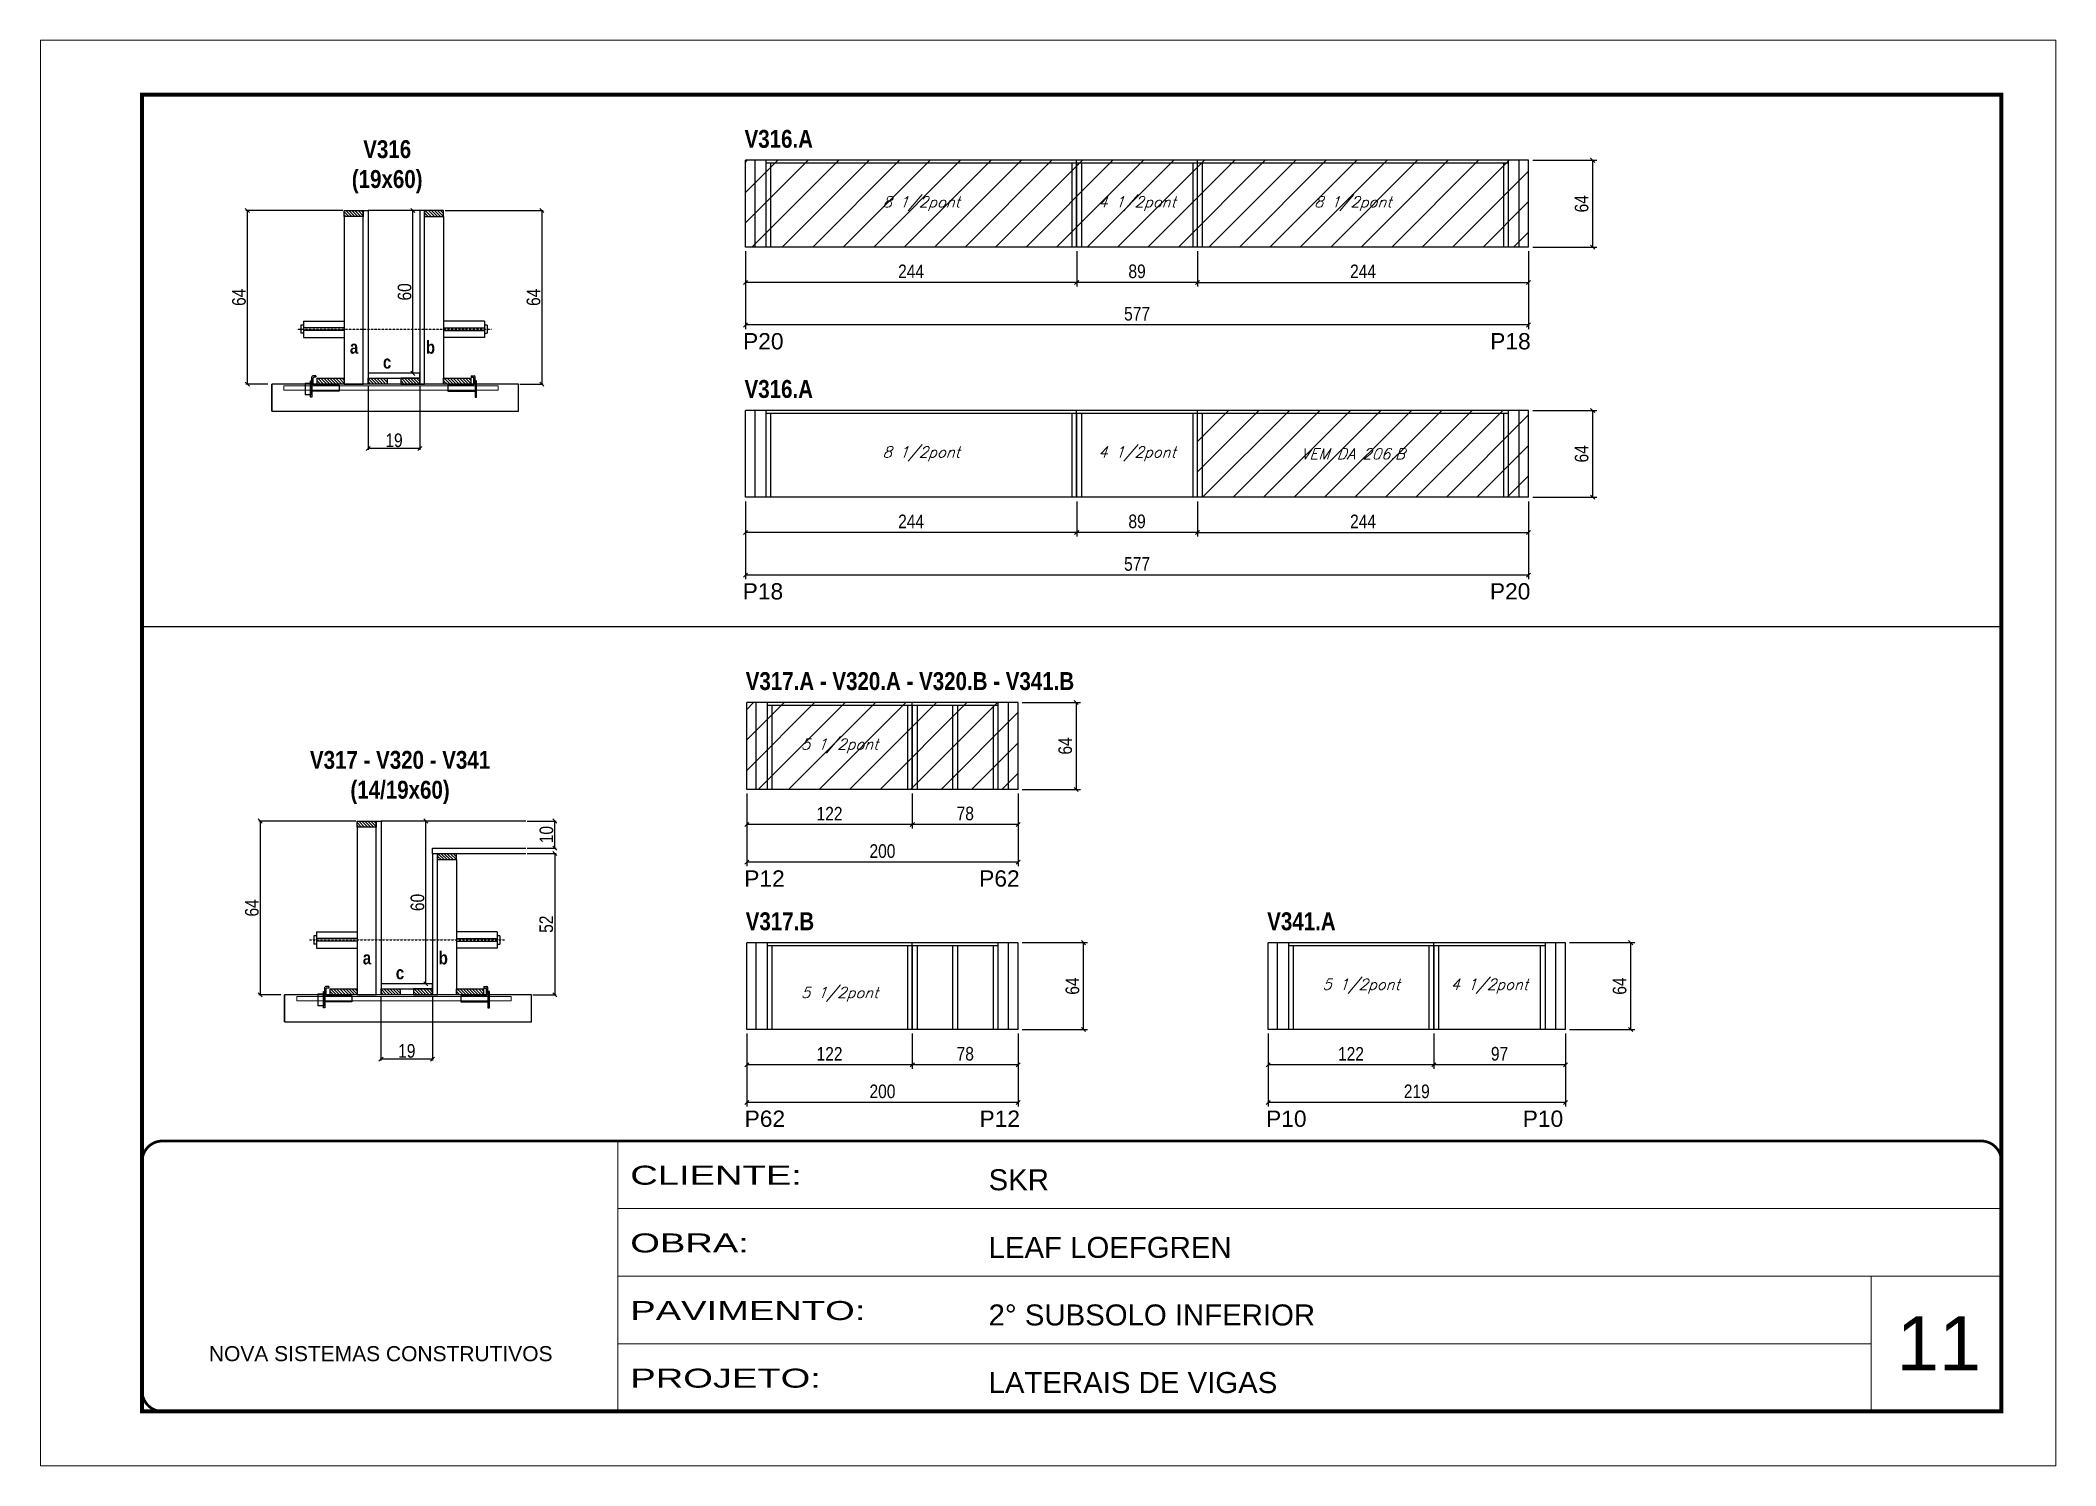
# Model space of a CAD drawing. Extents: x 3309 to 9590, y -2522 to 15424.
# Drawn here: x 6493 to 7978, y 11261 to 12311 of the extents above; entities that cross this region are included whole.
import ezdxf

# ---------------------------------------------------------------- set-up
doc = ezdxf.new("R2010")
doc.units = 0
for name, pattern in [('CONTINUO', [0]), ('DASHED', [0.75, 0.5, -0.25]), ('HIDDEN', [0.375, 0.25, -0.125])]:
    doc.linetypes.add(name, pattern=pattern)
for name, color, linetype in [('5', 5, 'Continuous'), ('barrote', 251, 'Continuous'), ('COTA', 241, 'Continuous'), ('detalhes', 4, 'Continuous'), ('NOMENCLATURA', 7, 'Continuous'), ('Painéis', 200, 'Continuous'), ('presilha', 1, 'Continuous'), ('SARR_2.2x10', 60, 'Continuous'), ('SARR_2.2x7', 40, 'Continuous'), ('SARR_3.5x7', 81, 'Continuous'), ('TENSOR', 3, 'Continuous'), ('texto', 7, 'Continuous')]:
    doc.layers.add(name, color=color, linetype=linetype)
for name, color, linetype, lineweight in [('CARIMBO', 255, 'Continuous', 9), ('CONCRETO', 251, 'Continuous', 25), ('Folhas', 255, 'Continuous', 9), ('Hachura', 251, 'Continuous', 9), ('SARRAFO DE PRESSAO', 251, 'DASHED', 9), ('SCO-___-LAJ', 2, 'Continuous', 0)]:
    doc.layers.add(name, color=color, linetype=linetype, lineweight=lineweight)
doc.styles.add('ARIAL', font='arial.ttf')
doc.styles.add('COTA TECNICA', font='techl___.ttf', dxfattribs={"height": 10})
doc.styles.add('COTA TECNICA 2X', font='techl___.ttf', dxfattribs={"height": 10})
doc.styles.add('Romans', font='romans.shx')
doc.styles.get("Standard").update_dxf_attribs({"font": 'arial.ttf'})
doc.styles.add('TECNICA', font='techb___.ttf', dxfattribs={"height": 10})
doc.styles.add('Tecnologia', font='')
doc.styles.get('Tecnologia').set_extended_font_data('Forgotten Futurist')
doc.dimstyles.new('PAINEL', dxfattribs={"dimtxt": 10, "dimasz": 3, "dimexe": 3, "dimexo": 3, "dimgap": 3, "dimtad": 1, "dimdec": 1, "dimzin": 12, "dimdsep": 46, "dimtxsty": 'COTA TECNICA', "dimblk1": 'OBLIQUE', "dimblk2": 'OBLIQUE', "dimsah": 1, "dimcen": 0.9, "dimclrd": 4, "dimclre": 4, "dimclrt": 240, "dimadec": 1, "dimazin": 3, "dimtfac": 1, "dimtdec": 1, "dimtmove": 0, "dimatfit": 3, "dimfxl": 1, "dimtolj": 1, "dimtzin": 12, "dimarcsym": 0})
doc.dimstyles.new('SECAO', dxfattribs={"dimscale": 0.333333, "dimtxt": 5, "dimasz": 9, "dimexe": 3, "dimexo": 3, "dimgap": 3, "dimtad": 1, "dimdec": 1, "dimlfac": 0.5, "dimzin": 12, "dimdsep": 46, "dimtxsty": 'COTA TECNICA 2X', "dimblk1": 'OBLIQUE', "dimblk2": 'OBLIQUE', "dimsah": 1, "dimcen": 0.9, "dimclrd": 4, "dimclre": 4, "dimclrt": 240, "dimadec": 1, "dimazin": 3, "dimtfac": 1, "dimtdec": 1, "dimtmove": 0, "dimatfit": 3, "dimfxl": 1, "dimtolj": 1, "dimtzin": 12, "dimarcsym": 0})
pattern_1 = [(135, (39969.996, -111454.7385), (-1.122532015, -1.122532015), [])]
pattern_2 = [(135, (39979.4781, -111904.6184), (-1.122532015, -1.122532015), [])]

msp = doc.modelspace()

# ---------------------------------------------------------------- texts
at = {"layer": '5', "linetype": 'Continuous'}
for s, rotation, p in [('P20', 0.00004, (7010.69, 12083.03)), ('P18', 0.00004, (7561.2, 12083.03)), ('P18', 359.99996, (7010.39, 11898.8)), ('P20', 359.99996, (7560.96, 11898.8)), ('P12', 0.00004, (7011.56, 11687.27)), ('P62', 0.00004, (7184.65, 11687.27)), ('P62', 359.99996, (7011.82, 11510.32)), ('P12', 359.99996, (7184.91, 11510.32)), ('P10', 359.99996, (7396.06, 11510.32)), ('P10', 359.99996, (7585.15, 11510.32))]:
    msp.add_text(s, height=12, rotation=rotation, dxfattribs=at).set_placement(p)
at = {"layer": 'CARIMBO', "style": 'ARIAL'}
msp.add_text('11', height=40, dxfattribs=at).set_placement((7860.73, 11330.85))
at = {"layer": 'detalhes', "style": 'TECNICA'}
for s, p in [('b', (6776.96, 12079.86)), ('a', (6720.98, 12079.87)), ('c', (6745.35, 12068.9)), ('a', (6730.47, 11629.99)), ('b', (6786.44, 11629.98)), ('c', (6754.83, 11619.02))]:
    msp.add_text(s, height=9.6, dxfattribs=at).set_placement(p)
at = {"layer": 'NOMENCLATURA', "style": 'TECNICA'}
for s, p in [('V316.A', (7011.77, 12231.53)), ('V316.A', (7011.77, 12047.3)), ('V317.A - V320.A - V320.B - V341.B', (7012.63, 11832.09)), ('V317.B', (7012.63, 11655.15)), ('V341.A', (7396.88, 11655.15))]:
    msp.add_text(s, height=13.2, dxfattribs=at).set_placement(p)
at = {"layer": 'NOMENCLATURA', "char_height": 13.2, "attachment_point": 2, "style": 'TECNICA'}
for s, insert in [('V316\\P(19x60)', (6748.46, 12237.13)), ('V317 - V320 - V341\\P(14/19x60)', (6757.94, 11787.25))]:
    msp.add_mtext_dynamic_manual_height_columns(s, width=300.2766, gutter_width=1, heights=[0], dxfattribs=dict(at, insert=insert))
at = {"layer": 'texto', "color": 2, "char_height": 8, "attachment_point": 5, "style": 'Romans'}
for s, insert in [('{\\Q19;\\C256;8 1/2pont}', (7141.99, 12190.35)), ('{\\Q19;\\C256;4 1/2pont}', (7300.99, 12190.35)), ('{\\Q19;\\C256;8 1/2pont}', (7459.99, 12190.35)), ('{\\Q19;\\C256;8 1/2pont}', (7141.99, 12006.12)), ('{\\Q19;\\C256;4 1/2pont}', (7300.99, 12006.12)), ('{\\Q19;\\C256;VEM DA 206.B}', (7459.99, 12006.12)), ('{\\Q19;\\C256;5 1/2pont}', (7081.85, 11790.91)), ('{\\Q19;\\C256;5 1/2pont}', (7081.85, 11607.96)), ('{\\Q19;\\C256;5 1/2pont}', (7466.09, 11613.96)), ('{\\Q19;\\C256;4 1/2pont}', (7560.59, 11613.96))]:
    msp.add_mtext(s, dxfattribs=dict(at, insert=insert))

# ---------------------------------------------------------------- blocks, each defined once
blk = doc.blocks.new('9999999999')
at = {"color": 30, "linetype": 'CONTINUO'}
for p, q in [((98564.6, 34230.2), (98564.6, 34429.4)), ((98564.6, 34379.6), (99584, 34379.6)), ((98564.6, 34329.8), (99488, 34329.8)), ((99584, 34329.8), (99488, 34329.8)), ((99488, 34329.8), (99488, 34230.2)), ((98564.6, 34280), (99488, 34280))]:
    blk.add_line(p, q, dxfattribs=at)
at = {"color": 30, "linetype": 'CONTINUO', "const_width": 2}
blk.add_lwpolyline([(99584, 34230.2), (99584, 34414.4, 0.414214), (99569, 34429.4), (98229, 34429.4, 0.414214), (98214, 34414.4), (98214, 34245.2, 0.414214), (98229, 34230.2), (99584, 34230.2)], format="xyb", dxfattribs=at)
at = {"layer": 'Folhas'}
blk.add_lwpolyline([(98139, 34190.2), (99624, 34190.2), (99624, 35240.2), (98139, 35240.2)], close=True, dxfattribs=at)
at = {"layer": 'Folhas', "color": 30, "const_width": 3}
blk.add_lwpolyline([(98214, 34230.2), (99584, 34230.2), (99584, 35200.2), (98214, 35200.2)], close=True, dxfattribs=at)
at = {"color": 7, "linetype": 'Continuous', "ltscale": 5, "style": 'ARIAL'}
for s, height, p in [('SKR', 15.48, (98837.7, 34393.1)), ('LEAF LOEFGREN', 15.483, (98837.7, 34343.3)), ('2° SUBSOLO INFERIOR', 15.483, (98837.7, 34293.5)), ('NOVA SISTEMAS CONSTRUTIVOS', 11.059, (98263.2, 34267.2)), ('LATERAIS DE VIGAS', 15.483, (98837.7, 34243.7))]:
    blk.add_text(s, height=height, dxfattribs=at).set_placement(p)
at = {"layer": 'Folhas', "color": 7, "style": 'Tecnologia', "width": 1.5}
for s, p in [('CLIENTE:', (98573.7, 34397.2)), ('OBRA:', (98573.7, 34347.3)), ('PAVIMENTO:', (98573.7, 34297.5)), ('PROJETO:', (98573.7, 34247.7))]:
    blk.add_text(s, height=14, dxfattribs=at).set_placement(p)
blk = doc.blocks.new('_Oblique')
at = {"color": 0, "linetype": 'ByBlock', "lineweight": -2}
blk.add_line((-0.5, -0.5), (0.5, 0.5), dxfattribs=at)
blk = doc.blocks.new('*D1262')
at = {"layer": 'COTA', "color": 4, "lineweight": -2, "transparency": 16777216}
for p, q in [((6734.5, 12056.4), (6734.5, 12009)), ((6772.5, 12056.4), (6772.5, 12009)), ((6772.5, 12010), (6734.5, 12010))]:
    blk.add_line(p, q, dxfattribs=at)
at = {"layer": 'Defpoints', "color": 0, "transparency": 16777216}
for p in [(6734.5, 12057.4), (6772.5, 12057.4), (6734.5, 12010)]:
    blk.add_point(p, dxfattribs=at)
at = {"layer": 'COTA', "color": 4, "lineweight": -2, "transparency": 16777216, "xscale": 3, "yscale": 3, "zscale": 3, "rotation": 180}
blk.add_blockref('_Oblique', (6734.5, 12010), dxfattribs=at)
at = {"layer": 'COTA', "color": 4, "lineweight": -2, "transparency": 16777216, "xscale": 3, "yscale": 3, "zscale": 3}
blk.add_blockref('_Oblique', (6772.5, 12010), dxfattribs=at)
at = {"layer": 'COTA', "color": 240, "transparency": 16777216, "insert": (6753.5, 12016), "char_height": 10, "attachment_point": 5, "style": 'COTA TECNICA 2X'}
blk.add_mtext('\\A1;19', dxfattribs=at)
blk = doc.blocks.new('PRESILHA METÁLICA 1')
at = {"layer": 'presilha'}
for p, q in [((0, 13), (6, 13)), ((0, 13), (0, 0)), ((6, 0), (0, 0)), ((6, 15.5), (7.5, 15.5)), ((6, -2.5), (6, 15.5)), ((6, 13), (6, 0)), ((7.5, 10.6), (7.5, 19.9)), ((7.5, 15.5), (7.5, -2.5)), ((37.5, 4.1), (7.5, 4.1)), ((12, 21), (8.6, 21)), ((9, 11.6), (9, 18.9)), ((12, 19.5), (9.6, 19.5)), ((37.5, 11), (9.6, 11)), ((12, 21), (12, 19.5)), ((37.5, 11), (37.5, 4.1)), ((7.5, -2.5), (6, -2.5))]:
    blk.add_line(p, q, dxfattribs=at)
for centre, radius, start, end in [((8.6, 19.9), 1.14, 90, 180), ((9.6, 18.9), 0.57, 90, 180), ((9.6, 11.6), 0.57, 180, 270)]:
    blk.add_arc(centre, radius, start, end, dxfattribs=at)
blk = doc.blocks.new('PRESILHA METÁLICA 2')
at = {"layer": 'presilha'}
for p, q in [((-5.2, 23.5), (-5.2, 22)), ((-5.2, 23.5), (-1.9, 23.5)), ((-0.8, 14.6), (-0.8, 22.4)), ((-30.8, 13.5), (-30.8, 6.6)), ((-30.8, 13.5), (-2.8, 13.5)), ((-30.8, 6.6), (-0.8, 6.6)), ((-5.2, 22), (-2.8, 22)), ((-2.2, 14.1), (-2.2, 21.4)), ((0.8, 18), (-0.8, 18)), ((-0.8, 18), (-0.8, 0)), ((-0.8, 0), (0.8, 0)), ((0.8, 0), (0.8, 18))]:
    blk.add_line(p, q, dxfattribs=at)
for centre, radius, start, end in [((-1.9, 22.4), 1.14, 0, 90), ((-2.8, 21.4), 0.57, 0, 90), ((-2.8, 14.1), 0.57, 270, 0)]:
    blk.add_arc(centre, radius, start, end, dxfattribs=at)
blk = doc.blocks.new('*D1263')
at = {"layer": 'COTA', "color": 4, "lineweight": -2, "transparency": 16777216}
for p, q in [((6715.9, 12185.4), (6644.4, 12185.4)), ((6645.4, 12185.4), (6645.4, 12057.4)), ((6660.6, 12057.4), (6644.4, 12057.4))]:
    blk.add_line(p, q, dxfattribs=at)
at = {"layer": 'Defpoints', "color": 0, "transparency": 16777216}
for p in [(6716.9, 12185.4), (6645.4, 12057.4), (6661.6, 12057.4)]:
    blk.add_point(p, dxfattribs=at)
at = {"layer": 'COTA', "color": 4, "lineweight": -2, "transparency": 16777216, "xscale": 3, "yscale": 3, "zscale": 3}
for p, rotation in [((6645.4, 12185.4), 90), ((6645.4, 12057.4), 270)]:
    blk.add_blockref('_Oblique', p, dxfattribs=dict(at, rotation=rotation))
at = {"layer": 'COTA', "color": 240, "transparency": 16777216, "insert": (6639.3, 12121.4), "char_height": 10, "attachment_point": 5, "rotation": 90, "style": 'COTA TECNICA 2X'}
blk.add_mtext('\\A1;64', dxfattribs=at)
blk = doc.blocks.new('*D1264')
at = {"layer": 'COTA', "color": 4, "lineweight": -2, "transparency": 16777216}
for p, q in [((6791.1, 12185.4), (6863.4, 12185.4)), ((6862.4, 12185.4), (6862.4, 12057.4)), ((6846.3, 12057.4), (6863.4, 12057.4))]:
    blk.add_line(p, q, dxfattribs=at)
at = {"layer": 'Defpoints', "color": 0, "transparency": 16777216}
for p in [(6790.1, 12185.4), (6845.3, 12057.4), (6862.4, 12057.4)]:
    blk.add_point(p, dxfattribs=at)
at = {"layer": 'COTA', "color": 4, "lineweight": -2, "transparency": 16777216, "xscale": 3, "yscale": 3, "zscale": 3}
for p, rotation in [((6862.4, 12185.4), 90), ((6862.4, 12057.4), 270)]:
    blk.add_blockref('_Oblique', p, dxfattribs=dict(at, rotation=rotation))
at = {"layer": 'COTA', "color": 240, "transparency": 16777216, "insert": (6856.3, 12121.4), "char_height": 10, "attachment_point": 5, "rotation": 90, "style": 'COTA TECNICA 2X'}
blk.add_mtext('\\A1;64', dxfattribs=at)
blk = doc.blocks.new('*D1265')
at = {"layer": 'COTA', "color": 4, "lineweight": -2, "transparency": 16777216}
for p, q in [((6771.5, 12185.4), (6766.4, 12185.4)), ((6767.4, 12065.4), (6767.4, 12185.4)), ((6771.5, 12065.4), (6766.4, 12065.4))]:
    blk.add_line(p, q, dxfattribs=at)
at = {"layer": 'Defpoints', "color": 0, "transparency": 16777216}
for p in [(6767.4, 12185.4), (6772.5, 12185.4), (6772.5, 12065.4)]:
    blk.add_point(p, dxfattribs=at)
at = {"layer": 'COTA', "color": 4, "lineweight": -2, "transparency": 16777216, "xscale": 3, "yscale": 3, "zscale": 3}
for p, rotation in [((6767.4, 12185.4), 90), ((6767.4, 12065.4), 270)]:
    blk.add_blockref('_Oblique', p, dxfattribs=dict(at, rotation=rotation))
at = {"layer": 'COTA', "color": 240, "transparency": 16777216, "insert": (6761.3, 12125.4), "char_height": 10, "attachment_point": 5, "rotation": 90, "style": 'COTA TECNICA 2X'}
blk.add_mtext('\\A1;60', dxfattribs=at)
blk = doc.blocks.new('*D1266')
at = {"layer": 'COTA', "color": 4, "linetype": 'ByBlock', "lineweight": -2, "transparency": 16777216}
for p, q in [((7256.5, 12155.3), (7256.5, 12129.4)), ((7345.5, 12155.3), (7345.5, 12129.4)), ((7345.5, 12132.4), (7256.5, 12132.4))]:
    blk.add_line(p, q, dxfattribs=at)
at = {"layer": 'Defpoints', "color": 0, "linetype": 'ByBlock', "transparency": 16777216}
for p in [(7256.5, 12158.3), (7345.5, 12158.3), (7256.5, 12132.4)]:
    blk.add_point(p, dxfattribs=at)
at = {"layer": 'COTA', "color": 4, "linetype": 'ByBlock', "lineweight": -2, "transparency": 16777216, "xscale": 3, "yscale": 3, "zscale": 3, "rotation": 180}
blk.add_blockref('_Oblique', (7256.5, 12132.4), dxfattribs=at)
at = {"layer": 'COTA', "color": 4, "linetype": 'ByBlock', "lineweight": -2, "transparency": 16777216, "xscale": 3, "yscale": 3, "zscale": 3}
blk.add_blockref('_Oblique', (7345.5, 12132.4), dxfattribs=at)
at = {"layer": 'COTA', "color": 240, "linetype": 'ByBlock', "transparency": 16777216, "insert": (7301, 12140.5), "char_height": 10, "attachment_point": 5, "style": 'COTA TECNICA'}
blk.add_mtext('\\A1;89', dxfattribs=at)
blk = doc.blocks.new('*D1267')
at = {"layer": 'COTA', "color": 4, "linetype": 'ByBlock', "lineweight": -2, "transparency": 16777216}
for p, q in [((7012.5, 12155.3), (7012.5, 12129.4)), ((7256.5, 12155.3), (7256.5, 12129.4)), ((7256.5, 12132.4), (7012.5, 12132.4))]:
    blk.add_line(p, q, dxfattribs=at)
at = {"layer": 'Defpoints', "color": 0, "linetype": 'ByBlock', "transparency": 16777216}
for p in [(7012.5, 12158.3), (7256.5, 12158.3), (7012.5, 12132.4)]:
    blk.add_point(p, dxfattribs=at)
at = {"layer": 'COTA', "color": 4, "linetype": 'ByBlock', "lineweight": -2, "transparency": 16777216, "xscale": 3, "yscale": 3, "zscale": 3, "rotation": 180}
blk.add_blockref('_Oblique', (7012.5, 12132.4), dxfattribs=at)
at = {"layer": 'COTA', "color": 4, "linetype": 'ByBlock', "lineweight": -2, "transparency": 16777216, "xscale": 3, "yscale": 3, "zscale": 3}
blk.add_blockref('_Oblique', (7256.5, 12132.4), dxfattribs=at)
at = {"layer": 'COTA', "color": 240, "linetype": 'ByBlock', "transparency": 16777216, "insert": (7134.5, 12140.5), "char_height": 10, "attachment_point": 5, "style": 'COTA TECNICA'}
blk.add_mtext('\\A1;244', dxfattribs=at)
blk = doc.blocks.new('*D1268')
at = {"layer": 'COTA', "color": 4, "linetype": 'ByBlock', "lineweight": -2, "transparency": 16777216}
for p, q in [((7012.5, 12155.3), (7012.5, 12098)), ((7589.5, 12155.3), (7589.5, 12098)), ((7589.5, 12101), (7012.5, 12101))]:
    blk.add_line(p, q, dxfattribs=at)
at = {"layer": 'Defpoints', "color": 0, "linetype": 'ByBlock', "transparency": 16777216}
for p in [(7012.5, 12158.3), (7589.5, 12158.3), (7012.5, 12101)]:
    blk.add_point(p, dxfattribs=at)
at = {"layer": 'COTA', "color": 4, "linetype": 'ByBlock', "lineweight": -2, "transparency": 16777216, "xscale": 3, "yscale": 3, "zscale": 3, "rotation": 180}
blk.add_blockref('_Oblique', (7012.5, 12101), dxfattribs=at)
at = {"layer": 'COTA', "color": 4, "linetype": 'ByBlock', "lineweight": -2, "transparency": 16777216, "xscale": 3, "yscale": 3, "zscale": 3}
blk.add_blockref('_Oblique', (7589.5, 12101), dxfattribs=at)
at = {"layer": 'COTA', "color": 240, "linetype": 'ByBlock', "transparency": 16777216, "insert": (7301, 12109.2), "char_height": 10, "attachment_point": 5, "style": 'COTA TECNICA'}
blk.add_mtext('\\A1;577', dxfattribs=at)
blk = doc.blocks.new('*D1269')
at = {"layer": 'COTA', "color": 4, "lineweight": -2, "transparency": 16777216}
for p, q in [((7345.5, 12155.3), (7345.5, 12129.4)), ((7589.5, 12155.3), (7589.5, 12129.4)), ((7345.5, 12132.4), (7589.5, 12132.4))]:
    blk.add_line(p, q, dxfattribs=at)
at = {"layer": 'Defpoints', "color": 0, "transparency": 16777216}
for p in [(7345.5, 12158.3), (7589.5, 12158.3), (7589.5, 12132.4)]:
    blk.add_point(p, dxfattribs=at)
at = {"layer": 'COTA', "color": 4, "lineweight": -2, "transparency": 16777216, "xscale": 3, "yscale": 3, "zscale": 3, "rotation": 180}
blk.add_blockref('_Oblique', (7345.5, 12132.4), dxfattribs=at)
at = {"layer": 'COTA', "color": 4, "lineweight": -2, "transparency": 16777216, "xscale": 3, "yscale": 3, "zscale": 3}
blk.add_blockref('_Oblique', (7589.5, 12132.4), dxfattribs=at)
at = {"layer": 'COTA', "color": 240, "transparency": 16777216, "insert": (7467.5, 12140.5), "char_height": 10, "attachment_point": 5, "style": 'COTA TECNICA'}
blk.add_mtext('\\A1;244', dxfattribs=at)
blk = doc.blocks.new('*D1270')
at = {"layer": 'COTA', "color": 4, "lineweight": -2, "transparency": 16777216}
for p, q in [((7592.5, 12222.3), (7639.7, 12222.3)), ((7636.7, 12158.3), (7636.7, 12222.3)), ((7592.5, 12158.3), (7639.7, 12158.3))]:
    blk.add_line(p, q, dxfattribs=at)
at = {"layer": 'Defpoints', "color": 0, "transparency": 16777216}
for p in [(7589.5, 12222.3), (7636.7, 12222.3), (7589.5, 12158.3)]:
    blk.add_point(p, dxfattribs=at)
at = {"layer": 'COTA', "color": 4, "lineweight": -2, "transparency": 16777216, "xscale": 3, "yscale": 3, "zscale": 3}
for p, rotation in [((7636.7, 12222.3), 90), ((7636.7, 12158.3), 270)]:
    blk.add_blockref('_Oblique', p, dxfattribs=dict(at, rotation=rotation))
at = {"layer": 'COTA', "color": 240, "transparency": 16777216, "insert": (7628.6, 12190.3), "char_height": 10, "attachment_point": 5, "rotation": 90, "style": 'COTA TECNICA'}
blk.add_mtext('\\A1;64', dxfattribs=at)
blk = doc.blocks.new('*D1271')
at = {"layer": 'COTA', "color": 4, "linetype": 'ByBlock', "lineweight": -2, "transparency": 16777216}
for p, q in [((7256.5, 11971.1), (7256.5, 11945.2)), ((7345.5, 11971.1), (7345.5, 11945.2)), ((7345.5, 11948.2), (7256.5, 11948.2))]:
    blk.add_line(p, q, dxfattribs=at)
at = {"layer": 'Defpoints', "color": 0, "linetype": 'ByBlock', "transparency": 16777216}
for p in [(7256.5, 11974.1), (7345.5, 11974.1), (7256.5, 11948.2)]:
    blk.add_point(p, dxfattribs=at)
at = {"layer": 'COTA', "color": 4, "linetype": 'ByBlock', "lineweight": -2, "transparency": 16777216, "xscale": 3, "yscale": 3, "zscale": 3, "rotation": 180}
blk.add_blockref('_Oblique', (7256.5, 11948.2), dxfattribs=at)
at = {"layer": 'COTA', "color": 4, "linetype": 'ByBlock', "lineweight": -2, "transparency": 16777216, "xscale": 3, "yscale": 3, "zscale": 3}
blk.add_blockref('_Oblique', (7345.5, 11948.2), dxfattribs=at)
at = {"layer": 'COTA', "color": 240, "linetype": 'ByBlock', "transparency": 16777216, "insert": (7301, 11956.3), "char_height": 10, "attachment_point": 5, "style": 'COTA TECNICA'}
blk.add_mtext('\\A1;89', dxfattribs=at)
blk = doc.blocks.new('*D1272')
at = {"layer": 'COTA', "color": 4, "linetype": 'ByBlock', "lineweight": -2, "transparency": 16777216}
for p, q in [((7012.5, 11971.1), (7012.5, 11945.2)), ((7256.5, 11971.1), (7256.5, 11945.2)), ((7256.5, 11948.2), (7012.5, 11948.2))]:
    blk.add_line(p, q, dxfattribs=at)
at = {"layer": 'Defpoints', "color": 0, "linetype": 'ByBlock', "transparency": 16777216}
for p in [(7012.5, 11974.1), (7256.5, 11974.1), (7012.5, 11948.2)]:
    blk.add_point(p, dxfattribs=at)
at = {"layer": 'COTA', "color": 4, "linetype": 'ByBlock', "lineweight": -2, "transparency": 16777216, "xscale": 3, "yscale": 3, "zscale": 3, "rotation": 180}
blk.add_blockref('_Oblique', (7012.5, 11948.2), dxfattribs=at)
at = {"layer": 'COTA', "color": 4, "linetype": 'ByBlock', "lineweight": -2, "transparency": 16777216, "xscale": 3, "yscale": 3, "zscale": 3}
blk.add_blockref('_Oblique', (7256.5, 11948.2), dxfattribs=at)
at = {"layer": 'COTA', "color": 240, "linetype": 'ByBlock', "transparency": 16777216, "insert": (7134.5, 11956.3), "char_height": 10, "attachment_point": 5, "style": 'COTA TECNICA'}
blk.add_mtext('\\A1;244', dxfattribs=at)
blk = doc.blocks.new('*D1273')
at = {"layer": 'COTA', "color": 4, "linetype": 'ByBlock', "lineweight": -2, "transparency": 16777216}
for p, q in [((7012.5, 11971.1), (7012.5, 11913.8)), ((7589.5, 11971.1), (7589.5, 11913.8)), ((7589.5, 11916.8), (7012.5, 11916.8))]:
    blk.add_line(p, q, dxfattribs=at)
at = {"layer": 'Defpoints', "color": 0, "linetype": 'ByBlock', "transparency": 16777216}
for p in [(7012.5, 11974.1), (7589.5, 11974.1), (7012.5, 11916.8)]:
    blk.add_point(p, dxfattribs=at)
at = {"layer": 'COTA', "color": 4, "linetype": 'ByBlock', "lineweight": -2, "transparency": 16777216, "xscale": 3, "yscale": 3, "zscale": 3, "rotation": 180}
blk.add_blockref('_Oblique', (7012.5, 11916.8), dxfattribs=at)
at = {"layer": 'COTA', "color": 4, "linetype": 'ByBlock', "lineweight": -2, "transparency": 16777216, "xscale": 3, "yscale": 3, "zscale": 3}
blk.add_blockref('_Oblique', (7589.5, 11916.8), dxfattribs=at)
at = {"layer": 'COTA', "color": 240, "linetype": 'ByBlock', "transparency": 16777216, "insert": (7301, 11924.9), "char_height": 10, "attachment_point": 5, "style": 'COTA TECNICA'}
blk.add_mtext('\\A1;577', dxfattribs=at)
blk = doc.blocks.new('*D1274')
at = {"layer": 'COTA', "color": 4, "lineweight": -2, "transparency": 16777216}
for p, q in [((7345.5, 11971.1), (7345.5, 11945.2)), ((7589.5, 11971.1), (7589.5, 11945.2)), ((7345.5, 11948.2), (7589.5, 11948.2))]:
    blk.add_line(p, q, dxfattribs=at)
at = {"layer": 'Defpoints', "color": 0, "transparency": 16777216}
for p in [(7345.5, 11974.1), (7589.5, 11974.1), (7589.5, 11948.2)]:
    blk.add_point(p, dxfattribs=at)
at = {"layer": 'COTA', "color": 4, "lineweight": -2, "transparency": 16777216, "xscale": 3, "yscale": 3, "zscale": 3, "rotation": 180}
blk.add_blockref('_Oblique', (7345.5, 11948.2), dxfattribs=at)
at = {"layer": 'COTA', "color": 4, "lineweight": -2, "transparency": 16777216, "xscale": 3, "yscale": 3, "zscale": 3}
blk.add_blockref('_Oblique', (7589.5, 11948.2), dxfattribs=at)
at = {"layer": 'COTA', "color": 240, "transparency": 16777216, "insert": (7467.5, 11956.3), "char_height": 10, "attachment_point": 5, "style": 'COTA TECNICA'}
blk.add_mtext('\\A1;244', dxfattribs=at)
blk = doc.blocks.new('*D1275')
at = {"layer": 'COTA', "color": 4, "lineweight": -2, "transparency": 16777216}
for p, q in [((7592.5, 12038.1), (7639.7, 12038.1)), ((7636.7, 11974.1), (7636.7, 12038.1)), ((7592.5, 11974.1), (7639.7, 11974.1))]:
    blk.add_line(p, q, dxfattribs=at)
at = {"layer": 'Defpoints', "color": 0, "transparency": 16777216}
for p in [(7589.5, 12038.1), (7636.7, 12038.1), (7589.5, 11974.1)]:
    blk.add_point(p, dxfattribs=at)
at = {"layer": 'COTA', "color": 4, "lineweight": -2, "transparency": 16777216, "xscale": 3, "yscale": 3, "zscale": 3}
for p, rotation in [((7636.7, 12038.1), 90), ((7636.7, 11974.1), 270)]:
    blk.add_blockref('_Oblique', p, dxfattribs=dict(at, rotation=rotation))
at = {"layer": 'COTA', "color": 240, "transparency": 16777216, "insert": (7628.6, 12006.1), "char_height": 10, "attachment_point": 5, "rotation": 90, "style": 'COTA TECNICA'}
blk.add_mtext('\\A1;64', dxfattribs=at)
blk = doc.blocks.new('*D1280')
at = {"layer": 'COTA', "color": 4, "lineweight": -2, "transparency": 16777216}
for p, q in [((6743.9, 11606.6), (6743.9, 11559.1)), ((6781.9, 11606.6), (6781.9, 11559.1)), ((6781.9, 11560.1), (6743.9, 11560.1))]:
    blk.add_line(p, q, dxfattribs=at)
at = {"layer": 'Defpoints', "color": 0, "transparency": 16777216}
for p in [(6743.9, 11607.6), (6781.9, 11607.6), (6743.9, 11560.1)]:
    blk.add_point(p, dxfattribs=at)
at = {"layer": 'COTA', "color": 4, "lineweight": -2, "transparency": 16777216, "xscale": 3, "yscale": 3, "zscale": 3, "rotation": 180}
blk.add_blockref('_Oblique', (6743.9, 11560.1), dxfattribs=at)
at = {"layer": 'COTA', "color": 4, "lineweight": -2, "transparency": 16777216, "xscale": 3, "yscale": 3, "zscale": 3}
blk.add_blockref('_Oblique', (6781.9, 11560.1), dxfattribs=at)
at = {"layer": 'COTA', "color": 240, "transparency": 16777216, "insert": (6762.9, 11566.2), "char_height": 10, "attachment_point": 5, "style": 'COTA TECNICA 2X'}
blk.add_mtext('\\A1;19', dxfattribs=at)
blk = doc.blocks.new('*D1281')
at = {"layer": 'COTA', "color": 4, "lineweight": -2, "transparency": 16777216}
for p, q in [((6725.3, 11735.6), (6653.9, 11735.6)), ((6654.9, 11735.6), (6654.9, 11607.6)), ((6670.1, 11607.6), (6653.9, 11607.6))]:
    blk.add_line(p, q, dxfattribs=at)
at = {"layer": 'Defpoints', "color": 0, "transparency": 16777216}
for p in [(6726.3, 11735.6), (6654.9, 11607.6), (6671.1, 11607.6)]:
    blk.add_point(p, dxfattribs=at)
at = {"layer": 'COTA', "color": 4, "lineweight": -2, "transparency": 16777216, "xscale": 3, "yscale": 3, "zscale": 3}
for p, rotation in [((6654.9, 11735.6), 90), ((6654.9, 11607.6), 270)]:
    blk.add_blockref('_Oblique', p, dxfattribs=dict(at, rotation=rotation))
at = {"layer": 'COTA', "color": 240, "transparency": 16777216, "insert": (6648.8, 11671.6), "char_height": 10, "attachment_point": 5, "rotation": 90, "style": 'COTA TECNICA 2X'}
blk.add_mtext('\\A1;64', dxfattribs=at)
blk = doc.blocks.new('*D1282')
at = {"layer": 'COTA', "color": 4, "lineweight": -2, "transparency": 16777216}
for p, q in [((6851.6, 11711.6), (6872.9, 11711.6)), ((6871.9, 11711.6), (6871.9, 11607.6)), ((6855.8, 11607.6), (6872.9, 11607.6))]:
    blk.add_line(p, q, dxfattribs=at)
at = {"layer": 'Defpoints', "color": 0, "transparency": 16777216}
for p in [(6850.6, 11711.6), (6854.8, 11607.6), (6871.9, 11607.6)]:
    blk.add_point(p, dxfattribs=at)
at = {"layer": 'COTA', "color": 4, "lineweight": -2, "transparency": 16777216, "xscale": 3, "yscale": 3, "zscale": 3}
for p, rotation in [((6871.9, 11711.6), 90), ((6871.9, 11607.6), 270)]:
    blk.add_blockref('_Oblique', p, dxfattribs=dict(at, rotation=rotation))
at = {"layer": 'COTA', "color": 240, "transparency": 16777216, "insert": (6865.7, 11659.6), "char_height": 10, "attachment_point": 5, "rotation": 90, "style": 'COTA TECNICA 2X'}
blk.add_mtext('\\A1;52', dxfattribs=at)
blk = doc.blocks.new('*D1283')
at = {"layer": 'COTA', "color": 4, "lineweight": -2, "transparency": 16777216}
for p, q in [((6780.9, 11735.6), (6775.9, 11735.6)), ((6776.9, 11615.6), (6776.9, 11735.6)), ((6780.9, 11615.6), (6775.9, 11615.6))]:
    blk.add_line(p, q, dxfattribs=at)
at = {"layer": 'Defpoints', "color": 0, "transparency": 16777216}
for p in [(6776.9, 11735.6), (6781.9, 11735.6), (6781.9, 11615.6)]:
    blk.add_point(p, dxfattribs=at)
at = {"layer": 'COTA', "color": 4, "lineweight": -2, "transparency": 16777216, "xscale": 3, "yscale": 3, "zscale": 3}
for p, rotation in [((6776.9, 11735.6), 90), ((6776.9, 11615.6), 270)]:
    blk.add_blockref('_Oblique', p, dxfattribs=dict(at, rotation=rotation))
at = {"layer": 'COTA', "color": 240, "transparency": 16777216, "insert": (6770.8, 11675.6), "char_height": 10, "attachment_point": 5, "rotation": 90, "style": 'COTA TECNICA 2X'}
blk.add_mtext('\\A1;60', dxfattribs=at)
blk = doc.blocks.new('*D1284')
at = {"layer": 'COTA', "color": 4, "lineweight": -2, "transparency": 16777216}
for p, q in [((6851.6, 11735.6), (6872.9, 11735.6)), ((6871.9, 11715.6), (6871.9, 11735.6)), ((6851.6, 11715.6), (6872.9, 11715.6))]:
    blk.add_line(p, q, dxfattribs=at)
at = {"layer": 'Defpoints', "color": 0, "transparency": 16777216}
for p in [(6850.6, 11735.6), (6871.9, 11735.6), (6850.6, 11715.6)]:
    blk.add_point(p, dxfattribs=at)
at = {"layer": 'COTA', "color": 4, "lineweight": -2, "transparency": 16777216, "xscale": 3, "yscale": 3, "zscale": 3}
for p, rotation in [((6871.9, 11735.6), 90), ((6871.9, 11715.6), 270)]:
    blk.add_blockref('_Oblique', p, dxfattribs=dict(at, rotation=rotation))
at = {"layer": 'COTA', "color": 240, "transparency": 16777216, "insert": (6865.8, 11725.6), "char_height": 10, "attachment_point": 5, "rotation": 90, "style": 'COTA TECNICA 2X'}
blk.add_mtext('\\A1;10', dxfattribs=at)
blk = doc.blocks.new('*D1276')
at = {"layer": 'COTA', "color": 4, "linetype": 'ByBlock', "lineweight": -2, "transparency": 16777216}
for p, q in [((7135.4, 11755.9), (7135.4, 11730)), ((7213.4, 11755.9), (7213.4, 11730)), ((7213.4, 11733), (7135.4, 11733))]:
    blk.add_line(p, q, dxfattribs=at)
at = {"layer": 'Defpoints', "color": 0, "linetype": 'ByBlock', "transparency": 16777216}
for p in [(7135.4, 11758.9), (7213.4, 11758.9), (7135.4, 11733)]:
    blk.add_point(p, dxfattribs=at)
at = {"layer": 'COTA', "color": 4, "linetype": 'ByBlock', "lineweight": -2, "transparency": 16777216, "xscale": 3, "yscale": 3, "zscale": 3, "rotation": 180}
blk.add_blockref('_Oblique', (7135.4, 11733), dxfattribs=at)
at = {"layer": 'COTA', "color": 4, "linetype": 'ByBlock', "lineweight": -2, "transparency": 16777216, "xscale": 3, "yscale": 3, "zscale": 3}
blk.add_blockref('_Oblique', (7213.4, 11733), dxfattribs=at)
at = {"layer": 'COTA', "color": 240, "linetype": 'ByBlock', "transparency": 16777216, "insert": (7174.4, 11741.1), "char_height": 10, "attachment_point": 5, "style": 'COTA TECNICA'}
blk.add_mtext('\\A1;78', dxfattribs=at)
blk = doc.blocks.new('*D1277')
at = {"layer": 'COTA', "color": 4, "linetype": 'ByBlock', "lineweight": -2, "transparency": 16777216}
for p, q in [((7013.4, 11755.9), (7013.4, 11730)), ((7135.4, 11755.9), (7135.4, 11730)), ((7135.4, 11733), (7013.4, 11733))]:
    blk.add_line(p, q, dxfattribs=at)
at = {"layer": 'Defpoints', "color": 0, "linetype": 'ByBlock', "transparency": 16777216}
for p in [(7013.4, 11758.9), (7135.4, 11758.9), (7013.4, 11733)]:
    blk.add_point(p, dxfattribs=at)
at = {"layer": 'COTA', "color": 4, "linetype": 'ByBlock', "lineweight": -2, "transparency": 16777216, "xscale": 3, "yscale": 3, "zscale": 3, "rotation": 180}
blk.add_blockref('_Oblique', (7013.4, 11733), dxfattribs=at)
at = {"layer": 'COTA', "color": 4, "linetype": 'ByBlock', "lineweight": -2, "transparency": 16777216, "xscale": 3, "yscale": 3, "zscale": 3}
blk.add_blockref('_Oblique', (7135.4, 11733), dxfattribs=at)
at = {"layer": 'COTA', "color": 240, "linetype": 'ByBlock', "transparency": 16777216, "insert": (7074.4, 11741), "char_height": 10, "attachment_point": 5, "style": 'COTA TECNICA'}
blk.add_mtext('\\A1;122', dxfattribs=at)
blk = doc.blocks.new('*D1285')
at = {"layer": 'COTA', "color": 4, "linetype": 'ByBlock', "lineweight": -2, "transparency": 16777216}
for p, q in [((7013.4, 11755.9), (7013.4, 11702.3)), ((7213.4, 11755.9), (7213.4, 11702.3)), ((7213.4, 11705.3), (7013.4, 11705.3))]:
    blk.add_line(p, q, dxfattribs=at)
at = {"layer": 'Defpoints', "color": 0, "linetype": 'ByBlock', "transparency": 16777216}
for p in [(7013.4, 11758.9), (7213.4, 11758.9), (7013.4, 11705.3)]:
    blk.add_point(p, dxfattribs=at)
at = {"layer": 'COTA', "color": 4, "linetype": 'ByBlock', "lineweight": -2, "transparency": 16777216, "xscale": 3, "yscale": 3, "zscale": 3, "rotation": 180}
blk.add_blockref('_Oblique', (7013.4, 11705.3), dxfattribs=at)
at = {"layer": 'COTA', "color": 4, "linetype": 'ByBlock', "lineweight": -2, "transparency": 16777216, "xscale": 3, "yscale": 3, "zscale": 3}
blk.add_blockref('_Oblique', (7213.4, 11705.3), dxfattribs=at)
at = {"layer": 'COTA', "color": 240, "linetype": 'ByBlock', "transparency": 16777216, "insert": (7113.4, 11713.4), "char_height": 10, "attachment_point": 5, "style": 'COTA TECNICA'}
blk.add_mtext('\\A1;200', dxfattribs=at)
blk = doc.blocks.new('*D1286')
at = {"layer": 'COTA', "color": 4, "lineweight": -2, "transparency": 16777216}
for p, q in [((7216.4, 11822.9), (7259.2, 11822.9)), ((7256.2, 11822.9), (7256.2, 11758.9)), ((7216.4, 11758.9), (7259.2, 11758.9))]:
    blk.add_line(p, q, dxfattribs=at)
at = {"layer": 'Defpoints', "color": 0, "transparency": 16777216}
for p in [(7213.4, 11822.9), (7213.4, 11758.9), (7256.2, 11758.9)]:
    blk.add_point(p, dxfattribs=at)
at = {"layer": 'COTA', "color": 4, "lineweight": -2, "transparency": 16777216, "xscale": 3, "yscale": 3, "zscale": 3}
for p, rotation in [((7256.2, 11822.9), 90), ((7256.2, 11758.9), 270)]:
    blk.add_blockref('_Oblique', p, dxfattribs=dict(at, rotation=rotation))
at = {"layer": 'COTA', "color": 240, "transparency": 16777216, "insert": (7248.1, 11790.9), "char_height": 10, "attachment_point": 5, "rotation": 90, "style": 'COTA TECNICA'}
blk.add_mtext('\\A1;64', dxfattribs=at)
blk = doc.blocks.new('*D1278')
at = {"layer": 'COTA', "color": 4, "linetype": 'ByBlock', "lineweight": -2, "transparency": 16777216}
for p, q in [((7135.4, 11579), (7135.4, 11553)), ((7213.4, 11579), (7213.4, 11553)), ((7213.4, 11556), (7135.4, 11556))]:
    blk.add_line(p, q, dxfattribs=at)
at = {"layer": 'Defpoints', "color": 0, "linetype": 'ByBlock', "transparency": 16777216}
for p in [(7135.4, 11582), (7213.4, 11582), (7135.4, 11556)]:
    blk.add_point(p, dxfattribs=at)
at = {"layer": 'COTA', "color": 4, "linetype": 'ByBlock', "lineweight": -2, "transparency": 16777216, "xscale": 3, "yscale": 3, "zscale": 3, "rotation": 180}
blk.add_blockref('_Oblique', (7135.4, 11556), dxfattribs=at)
at = {"layer": 'COTA', "color": 4, "linetype": 'ByBlock', "lineweight": -2, "transparency": 16777216, "xscale": 3, "yscale": 3, "zscale": 3}
blk.add_blockref('_Oblique', (7213.4, 11556), dxfattribs=at)
at = {"layer": 'COTA', "color": 240, "linetype": 'ByBlock', "transparency": 16777216, "insert": (7174.4, 11564.1), "char_height": 10, "attachment_point": 5, "style": 'COTA TECNICA'}
blk.add_mtext('\\A1;78', dxfattribs=at)
blk = doc.blocks.new('*D1279')
at = {"layer": 'COTA', "color": 4, "linetype": 'ByBlock', "lineweight": -2, "transparency": 16777216}
for p, q in [((7013.4, 11579), (7013.4, 11553)), ((7135.4, 11579), (7135.4, 11553)), ((7135.4, 11556), (7013.4, 11556))]:
    blk.add_line(p, q, dxfattribs=at)
at = {"layer": 'Defpoints', "color": 0, "linetype": 'ByBlock', "transparency": 16777216}
for p in [(7013.4, 11582), (7135.4, 11582), (7013.4, 11556)]:
    blk.add_point(p, dxfattribs=at)
at = {"layer": 'COTA', "color": 4, "linetype": 'ByBlock', "lineweight": -2, "transparency": 16777216, "xscale": 3, "yscale": 3, "zscale": 3, "rotation": 180}
blk.add_blockref('_Oblique', (7013.4, 11556), dxfattribs=at)
at = {"layer": 'COTA', "color": 4, "linetype": 'ByBlock', "lineweight": -2, "transparency": 16777216, "xscale": 3, "yscale": 3, "zscale": 3}
blk.add_blockref('_Oblique', (7135.4, 11556), dxfattribs=at)
at = {"layer": 'COTA', "color": 240, "linetype": 'ByBlock', "transparency": 16777216, "insert": (7074.4, 11564.1), "char_height": 10, "attachment_point": 5, "style": 'COTA TECNICA'}
blk.add_mtext('\\A1;122', dxfattribs=at)
blk = doc.blocks.new('*D1287')
at = {"layer": 'COTA', "color": 4, "linetype": 'ByBlock', "lineweight": -2, "transparency": 16777216}
for p, q in [((7013.4, 11579), (7013.4, 11525.3)), ((7213.4, 11579), (7213.4, 11525.3)), ((7213.4, 11528.3), (7013.4, 11528.3))]:
    blk.add_line(p, q, dxfattribs=at)
at = {"layer": 'Defpoints', "color": 0, "linetype": 'ByBlock', "transparency": 16777216}
for p in [(7013.4, 11582), (7213.4, 11582), (7013.4, 11528.3)]:
    blk.add_point(p, dxfattribs=at)
at = {"layer": 'COTA', "color": 4, "linetype": 'ByBlock', "lineweight": -2, "transparency": 16777216, "xscale": 3, "yscale": 3, "zscale": 3, "rotation": 180}
blk.add_blockref('_Oblique', (7013.4, 11528.3), dxfattribs=at)
at = {"layer": 'COTA', "color": 4, "linetype": 'ByBlock', "lineweight": -2, "transparency": 16777216, "xscale": 3, "yscale": 3, "zscale": 3}
blk.add_blockref('_Oblique', (7213.4, 11528.3), dxfattribs=at)
at = {"layer": 'COTA', "color": 240, "linetype": 'ByBlock', "transparency": 16777216, "insert": (7113.4, 11536.4), "char_height": 10, "attachment_point": 5, "style": 'COTA TECNICA'}
blk.add_mtext('\\A1;200', dxfattribs=at)
blk = doc.blocks.new('*D1288')
at = {"layer": 'COTA', "color": 4, "lineweight": -2, "transparency": 16777216}
for p, q in [((7216.4, 11646), (7264.5, 11646)), ((7261.5, 11582), (7261.5, 11646)), ((7216.4, 11582), (7264.5, 11582))]:
    blk.add_line(p, q, dxfattribs=at)
at = {"layer": 'Defpoints', "color": 0, "transparency": 16777216}
for p in [(7213.4, 11646), (7261.5, 11646), (7213.4, 11582)]:
    blk.add_point(p, dxfattribs=at)
at = {"layer": 'COTA', "color": 4, "lineweight": -2, "transparency": 16777216, "xscale": 3, "yscale": 3, "zscale": 3}
for p, rotation in [((7261.5, 11646), 90), ((7261.5, 11582), 270)]:
    blk.add_blockref('_Oblique', p, dxfattribs=dict(at, rotation=rotation))
at = {"layer": 'COTA', "color": 240, "transparency": 16777216, "insert": (7253.4, 11614), "char_height": 10, "attachment_point": 5, "rotation": 90, "style": 'COTA TECNICA'}
blk.add_mtext('\\A1;64', dxfattribs=at)
blk = doc.blocks.new('*D1785')
at = {"layer": 'COTA', "color": 4, "linetype": 'ByBlock', "lineweight": -2, "transparency": 16777216}
for p, q in [((7519.6, 11579), (7519.6, 11553)), ((7616.6, 11579), (7616.6, 11553)), ((7616.6, 11556), (7519.6, 11556))]:
    blk.add_line(p, q, dxfattribs=at)
at = {"layer": 'Defpoints', "color": 0, "linetype": 'ByBlock', "transparency": 16777216}
for p in [(7519.6, 11582), (7616.6, 11582), (7519.6, 11556)]:
    blk.add_point(p, dxfattribs=at)
at = {"layer": 'COTA', "color": 4, "linetype": 'ByBlock', "lineweight": -2, "transparency": 16777216, "xscale": 3, "yscale": 3, "zscale": 3, "rotation": 180}
blk.add_blockref('_Oblique', (7519.6, 11556), dxfattribs=at)
at = {"layer": 'COTA', "color": 4, "linetype": 'ByBlock', "lineweight": -2, "transparency": 16777216, "xscale": 3, "yscale": 3, "zscale": 3}
blk.add_blockref('_Oblique', (7616.6, 11556), dxfattribs=at)
at = {"layer": 'COTA', "color": 240, "linetype": 'ByBlock', "transparency": 16777216, "insert": (7568.1, 11564.1), "char_height": 10, "attachment_point": 5, "style": 'COTA TECNICA'}
blk.add_mtext('\\A1;97', dxfattribs=at)
blk = doc.blocks.new('*D1786')
at = {"layer": 'COTA', "color": 4, "linetype": 'ByBlock', "lineweight": -2, "transparency": 16777216}
for p, q in [((7397.6, 11579), (7397.6, 11553)), ((7519.6, 11579), (7519.6, 11553)), ((7519.6, 11556), (7397.6, 11556))]:
    blk.add_line(p, q, dxfattribs=at)
at = {"layer": 'Defpoints', "color": 0, "linetype": 'ByBlock', "transparency": 16777216}
for p in [(7397.6, 11582), (7519.6, 11582), (7397.6, 11556)]:
    blk.add_point(p, dxfattribs=at)
at = {"layer": 'COTA', "color": 4, "linetype": 'ByBlock', "lineweight": -2, "transparency": 16777216, "xscale": 3, "yscale": 3, "zscale": 3, "rotation": 180}
blk.add_blockref('_Oblique', (7397.6, 11556), dxfattribs=at)
at = {"layer": 'COTA', "color": 4, "linetype": 'ByBlock', "lineweight": -2, "transparency": 16777216, "xscale": 3, "yscale": 3, "zscale": 3}
blk.add_blockref('_Oblique', (7519.6, 11556), dxfattribs=at)
at = {"layer": 'COTA', "color": 240, "linetype": 'ByBlock', "transparency": 16777216, "insert": (7458.6, 11564.1), "char_height": 10, "attachment_point": 5, "style": 'COTA TECNICA'}
blk.add_mtext('\\A1;122', dxfattribs=at)
blk = doc.blocks.new('*D1787')
at = {"layer": 'COTA', "color": 4, "linetype": 'ByBlock', "lineweight": -2, "transparency": 16777216}
for p, q in [((7397.6, 11579), (7397.6, 11525.3)), ((7616.6, 11579), (7616.6, 11525.3)), ((7616.6, 11528.3), (7397.6, 11528.3))]:
    blk.add_line(p, q, dxfattribs=at)
at = {"layer": 'Defpoints', "color": 0, "linetype": 'ByBlock', "transparency": 16777216}
for p in [(7397.6, 11582), (7616.6, 11582), (7397.6, 11528.3)]:
    blk.add_point(p, dxfattribs=at)
at = {"layer": 'COTA', "color": 4, "linetype": 'ByBlock', "lineweight": -2, "transparency": 16777216, "xscale": 3, "yscale": 3, "zscale": 3, "rotation": 180}
blk.add_blockref('_Oblique', (7397.6, 11528.3), dxfattribs=at)
at = {"layer": 'COTA', "color": 4, "linetype": 'ByBlock', "lineweight": -2, "transparency": 16777216, "xscale": 3, "yscale": 3, "zscale": 3}
blk.add_blockref('_Oblique', (7616.6, 11528.3), dxfattribs=at)
at = {"layer": 'COTA', "color": 240, "linetype": 'ByBlock', "transparency": 16777216, "insert": (7507.1, 11536.4), "char_height": 10, "attachment_point": 5, "style": 'COTA TECNICA'}
blk.add_mtext('\\A1;219', dxfattribs=at)
blk = doc.blocks.new('*D1788')
at = {"layer": 'COTA', "color": 4, "lineweight": -2, "transparency": 16777216}
for p, q in [((7619.6, 11646), (7667.7, 11646)), ((7664.7, 11582), (7664.7, 11646)), ((7619.6, 11582), (7667.7, 11582))]:
    blk.add_line(p, q, dxfattribs=at)
at = {"layer": 'Defpoints', "color": 0, "transparency": 16777216}
for p in [(7616.6, 11646), (7664.7, 11646), (7616.6, 11582)]:
    blk.add_point(p, dxfattribs=at)
at = {"layer": 'COTA', "color": 4, "lineweight": -2, "transparency": 16777216, "xscale": 3, "yscale": 3, "zscale": 3}
for p, rotation in [((7664.7, 11646), 90), ((7664.7, 11582), 270)]:
    blk.add_blockref('_Oblique', p, dxfattribs=dict(at, rotation=rotation))
at = {"layer": 'COTA', "color": 240, "transparency": 16777216, "insert": (7656.6, 11614), "char_height": 10, "attachment_point": 5, "rotation": 90, "style": 'COTA TECNICA'}
blk.add_mtext('\\A1;64', dxfattribs=at)

# ---------------------------------------------------------------- dimensions: what is measured, and where the dimension line sits
at = {"layer": 'COTA'}
for base, p1, p2, dimstyle, picture, middle in [((7636.66, 12222.35), (7589.49, 12158.35), (7589.49, 12222.35), 'PAINEL', '*D1270', (7628.56, 12190.35)), ((6645.41, 12057.43, 0), (6716.86, 12185.43), (6661.64, 12057.43, 0), 'SECAO', '*D1263', (6639.31, 12121.43, 0)), ((6767.38, 12185.43), (6772.46, 12065.43), (6772.46, 12185.43), 'SECAO', '*D1265', (6761.28, 12125.43)), ((6862.38, 12057.43, 0), (6790.06, 12185.43), (6845.27, 12057.43, 0), 'SECAO', '*D1264', (6856.27, 12121.43, 0)), ((7636.66, 12038.12), (7589.49, 11974.12), (7589.49, 12038.12), 'PAINEL', '*D1275', (7628.56, 12006.12)), ((7256.24, 11758.91), (7213.35, 11822.91), (7213.35, 11758.91), 'PAINEL', '*D1286', (7248.14, 11790.91)), ((6654.89, 11607.55, 0), (6726.34, 11735.55), (6671.13, 11607.55, 0), 'SECAO', '*D1281', (6648.79, 11671.55, 0)), ((6776.87, 11735.55), (6781.94, 11615.55), (6781.94, 11735.55), 'SECAO', '*D1283', (6770.76, 11675.55)), ((6871.86, 11735.55), (6850.64, 11715.55), (6850.64, 11735.55), 'SECAO', '*D1284', (6865.76, 11725.55)), ((6871.86, 11607.55, 0), (6850.64, 11711.55), (6854.75, 11607.55, 0), 'SECAO', '*D1282', (6865.75, 11659.55, 0)), ((7261.5, 11645.96), (7213.35, 11581.96), (7213.35, 11645.96), 'PAINEL', '*D1288', (7253.39, 11613.96)), ((7664.74, 11645.96), (7616.59, 11581.96), (7616.59, 11645.96), 'PAINEL', '*D1788', (7656.64, 11613.96))]:
    dim = msp.add_linear_dim(base=base, p1=p1, p2=p2, angle=90, dimstyle=dimstyle, dxfattribs=at)
    dim.commit()
    dim.dimension.update_dxf_attribs({"geometry": picture, "text_midpoint": middle})
at = {"layer": 'COTA', "linetype": 'ByBlock'}
for base, p1, p2, picture, middle in [((7012.49, 12132.43), (7256.49, 12158.35), (7012.49, 12158.35), '*D1267', (7134.49, 12140.5)), ((7012.49, 11948.2), (7256.49, 11974.12), (7012.49, 11974.12), '*D1272', (7134.49, 11956.27)), ((7013.35, 11732.99), (7135.35, 11758.91), (7013.35, 11758.91), '*D1277', (7074.35, 11741.05)), ((7013.35, 11556.05), (7135.35, 11581.96), (7013.35, 11581.96), '*D1279', (7074.35, 11564.1)), ((7397.59, 11556.05), (7519.59, 11581.96), (7397.59, 11581.96), '*D1786', (7458.59, 11564.1))]:
    dim = msp.add_linear_dim(base=base, p1=p1, p2=p2, angle=180, dimstyle='PAINEL', override={"dimtmove": 1}, dxfattribs=at)
    dim.commit()
    dim.dimension.update_dxf_attribs({"geometry": picture, "text_midpoint": middle})
for base, p1, p2, picture, middle in [((7012.49, 12101.04), (7589.49, 12158.35), (7012.49, 12158.35), '*D1268', (7300.99, 12109.15)), ((7256.49, 12132.43), (7345.49, 12158.35), (7256.49, 12158.35), '*D1266', (7300.99, 12140.53)), ((7012.49, 11916.81), (7589.49, 11974.12), (7012.49, 11974.12), '*D1273', (7300.99, 11924.92)), ((7256.49, 11948.2), (7345.49, 11974.12), (7256.49, 11974.12), '*D1271', (7300.99, 11956.3)), ((7013.35, 11705.28), (7213.35, 11758.91), (7013.35, 11758.91), '*D1285', (7113.35, 11713.38)), ((7135.35, 11732.99), (7213.35, 11758.91), (7135.35, 11758.91), '*D1276', (7174.35, 11741.08)), ((7013.35, 11528.34), (7213.35, 11581.96), (7013.35, 11581.96), '*D1287', (7113.35, 11536.44)), ((7135.35, 11556.05), (7213.35, 11581.96), (7135.35, 11581.96), '*D1278', (7174.35, 11564.14)), ((7397.59, 11528.34), (7616.59, 11581.96), (7397.59, 11581.96), '*D1787', (7507.09, 11536.42)), ((7519.59, 11556.05), (7616.59, 11581.96), (7519.59, 11581.96), '*D1785', (7568.09, 11564.15))]:
    dim = msp.add_linear_dim(base=base, p1=p1, p2=p2, angle=180, dimstyle='PAINEL', dxfattribs=at)
    dim.commit()
    dim.dimension.update_dxf_attribs({"geometry": picture, "text_midpoint": middle})
at = {"layer": 'COTA'}
for base, p1, p2, picture, middle in [((7589.49, 12132.43), (7345.49, 12158.35), (7589.49, 12158.35), '*D1269', (7467.49, 12140.5)), ((7589.49, 11948.2), (7345.49, 11974.12), (7589.49, 11974.12), '*D1274', (7467.49, 11956.27))]:
    dim = msp.add_linear_dim(base=base, p1=p1, p2=p2, dimstyle='PAINEL', dxfattribs=at)
    dim.commit()
    dim.dimension.update_dxf_attribs({"geometry": picture, "text_midpoint": middle})
for base, p1, p2, picture, middle in [((6734.46, 12009.96), (6772.46, 12057.43), (6734.46, 12057.43), '*D1262', (6753.46, 12009.96)), ((6743.94, 11560.08), (6781.94, 11607.55), (6743.94, 11607.55), '*D1280', (6762.94, 11560.08))]:
    dim = msp.add_linear_dim(base=base, p1=p1, p2=p2, angle=180, dimstyle='SECAO', dxfattribs=at)
    dim.commit()
    dim.dimension.update_dxf_attribs({"geometry": picture, "text_midpoint": middle, "dimtype": 160})

# ---------------------------------------------------------------- hatches: boundary and pattern name
at = {"layer": 'Hachura', "linetype": 'ByBlock'}
h = msp.add_hatch(dxfattribs=at)
h.set_pattern_fill('ANSI31', color=256, scale=5)
h.paths.add_polyline_path([(7256.49, 12158.35), (7256.49, 12222.35), (7012.49, 12222.35), (7012.49, 12158.35)])
h.paths.add_polyline_path([(7345.49, 12158.35), (7345.49, 12222.35), (7256.49, 12222.35), (7256.49, 12158.35)])
h.paths.add_polyline_path([(7589.49, 12158.35), (7589.49, 12222.35), (7345.49, 12222.35), (7345.49, 12158.35)])
h = msp.add_hatch(dxfattribs=at)
h.set_pattern_fill('ANSI31', color=256, scale=5)
h.paths.add_polyline_path([(7589.49, 12038.12), (7345.49, 12038.12), (7345.49, 11974.12), (7589.49, 11974.12)])
h = msp.add_hatch(dxfattribs=at)
h.set_pattern_fill('ANSI31', color=256, scale=5)
h.paths.add_polyline_path([(7135.35, 11822.91), (7013.35, 11822.91), (7013.35, 11758.91), (7135.35, 11758.91)])
h.paths.add_polyline_path([(7135.35, 11822.91), (7135.35, 11758.91), (7213.35, 11758.91), (7213.35, 11822.91)])
at = {"layer": 'SARR_2.2x10'}
h = msp.add_hatch(dxfattribs=at)
h.set_pattern_fill('ANSI31', color=256, scale=0.5, angle=90)
h.set_pattern_definition([(135, (39890.396, -111454.7385), (-1.122532015, -1.122532015), [])])
h.paths.add_polyline_path([(6696.86, 12061.83), (6696.86, 12057.43), (6716.86, 12057.43), (6716.86, 12061.83)])
h = msp.add_hatch(dxfattribs=at)
h.set_pattern_fill('ANSI31', color=256, scale=0.5, angle=90)
h.set_pattern_definition([(135, (39983.596, -111454.7385), (-1.122532015, -1.122532015), [])])
h.paths.add_polyline_path([(6790.06, 12061.83), (6790.06, 12057.43), (6810.06, 12057.43), (6810.06, 12061.83)])
h = msp.add_hatch(dxfattribs=at)
h.set_pattern_fill('ANSI31', color=256, scale=0.5, angle=90)
h.set_pattern_definition([(135, (39899.8781, -111904.6184), (-1.122532015, -1.122532015), [])])
h.paths.add_polyline_path([(6706.34, 11611.95), (6706.34, 11607.55), (6726.34, 11607.55), (6726.34, 11611.95)])
h = msp.add_hatch(dxfattribs=at)
h.set_pattern_fill('ANSI31', color=256, scale=0.5, angle=90)
h.set_pattern_definition([(135, (39993.0781, -111904.6184), (-1.122532015, -1.122532015), [])])
h.paths.add_polyline_path([(6799.54, 11611.95), (6799.54, 11607.55), (6819.54, 11607.55), (6819.54, 11611.95)])
at = {"layer": 'SARR_2.2x7'}
h = msp.add_hatch(dxfattribs=at)
h.set_pattern_fill('ANSI31', color=256, scale=0.5, angle=90)
h.set_pattern_definition([(135, (39904.396, -111331.1385), (-1.122532015, -1.122532015), [])])
h.paths.add_polyline_path([(6730.86, 12185.43), (6730.86, 12181.03), (6716.86, 12181.03), (6716.86, 12185.43)])
h = msp.add_hatch(dxfattribs=at)
h.set_pattern_fill('ANSI31', color=256, scale=0.5, angle=90)
h.set_pattern_definition([(135, (39884.396, -111331.1385), (-1.122532015, -1.122532015), [])])
h.paths.add_polyline_path([(6776.06, 12185.43), (6776.06, 12181.03), (6790.06, 12181.03), (6790.06, 12185.43)])
h = msp.add_hatch(dxfattribs=at)
h.set_pattern_fill('ANSI31', color=256, scale=0.5, angle=90)
h.set_pattern_definition(pattern_1)
h.paths.add_polyline_path([(6748.46, 12057.43), (6748.46, 12061.83), (6734.46, 12061.83), (6734.46, 12057.43)])
h = msp.add_hatch(dxfattribs=at)
h.set_pattern_fill('ANSI31', color=256, scale=0.5, angle=90)
h.set_pattern_definition(pattern_1)
h.paths.add_polyline_path([(6758.46, 12061.83), (6758.46, 12057.43), (6772.46, 12057.43), (6772.46, 12061.83)])
h = msp.add_hatch(dxfattribs=at)
h.set_pattern_fill('ANSI31', color=256, scale=0.5, angle=90)
h.set_pattern_definition([(135, (39913.8781, -111781.0184), (-1.122532015, -1.122532015), [])])
h.paths.add_polyline_path([(6740.34, 11735.55), (6740.34, 11731.15), (6726.34, 11731.15), (6726.34, 11735.55)])
h = msp.add_hatch(dxfattribs=at)
h.set_pattern_fill('ANSI31', color=256, scale=0.5, angle=90)
h.set_pattern_definition([(135, (39893.8781, -111805.0184), (-1.122532015, -1.122532015), [])])
h.paths.add_polyline_path([(6785.54, 11711.55), (6785.54, 11707.15), (6799.54, 11707.15), (6799.54, 11711.55)])
h = msp.add_hatch(dxfattribs=at)
h.set_pattern_fill('ANSI31', color=256, scale=0.5, angle=90)
h.set_pattern_definition(pattern_2)
h.paths.add_polyline_path([(6757.94, 11607.55), (6757.94, 11611.95), (6743.94, 11611.95), (6743.94, 11607.55)])
h = msp.add_hatch(dxfattribs=at)
h.set_pattern_fill('ANSI31', color=256, scale=0.5, angle=90)
h.set_pattern_definition(pattern_2)
h.paths.add_polyline_path([(6767.94, 11611.95), (6767.94, 11607.55), (6781.94, 11607.55), (6781.94, 11611.95)])

# ---------------------------------------------------------------- linework, layer by layer
at = {"ltscale": 3}
for p, q in [((6686.86, 12103.88), (6686.86, 12091.88)), ((6686.86, 12103.88), (6716.86, 12103.88)), ((6820.06, 12103.88), (6790.06, 12103.88)), ((6820.06, 12103.88), (6820.06, 12091.88)), ((6684.86, 12100.88), (6684.86, 12094.88)), ((6686.86, 12100.88), (6684.86, 12100.88)), ((6686.86, 12094.88), (6684.86, 12094.88)), ((6716.86, 12098.88), (6686.86, 12098.88)), ((6716.86, 12096.88), (6686.86, 12096.88)), ((6686.86, 12091.88), (6716.86, 12091.88)), ((6790.06, 12098.88), (6820.06, 12098.88)), ((6790.06, 12096.88), (6820.06, 12096.88)), ((6820.06, 12091.88), (6790.06, 12091.88)), ((6822.06, 12100.88), (6820.06, 12100.88)), ((6820.06, 12094.88), (6822.06, 12094.88)), ((6822.06, 12100.88), (6822.06, 12094.88)), ((6694.34, 11651), (6694.34, 11645)), ((6696.34, 11651), (6694.34, 11651)), ((6696.34, 11645), (6694.34, 11645)), ((6696.34, 11654), (6696.34, 11642)), ((6696.34, 11654), (6726.34, 11654)), ((6726.34, 11649), (6696.34, 11649)), ((6726.34, 11647), (6696.34, 11647)), ((6829.54, 11654), (6799.54, 11654)), ((6799.54, 11649), (6829.54, 11649)), ((6799.54, 11647), (6829.54, 11647)), ((6829.54, 11654), (6829.54, 11642)), ((6831.54, 11651), (6829.54, 11651)), ((6829.54, 11645), (6831.54, 11645)), ((6831.54, 11651), (6831.54, 11645)), ((6696.34, 11642), (6726.34, 11642)), ((6829.54, 11642), (6799.54, 11642))]:
    msp.add_line(p, q, dxfattribs=at)
at = {"layer": 'barrote'}
for points in [[(6663.4, 12037.43), (6845.32, 12037.43), (6845.32, 12057.43), (6663.4, 12057.43)], [(6672.88, 11587.55), (6854.8, 11587.55), (6854.8, 11607.55), (6672.88, 11607.55)]]:
    msp.add_lwpolyline(points, close=True, dxfattribs=at)
at = {"layer": 'CONCRETO', "linetype": 'Continuous'}
for p, q in [((6772.46, 12185.43), (6734.46, 12185.43)), ((6850.64, 11735.55), (6743.94, 11735.55))]:
    msp.add_line(p, q, dxfattribs=at)
at = {"layer": 'COTA'}
for p, q in [((7256.49, 12158.35), (7256.49, 12158.35)), ((7256.49, 11974.12), (7256.49, 11974.12)), ((6567.87, 11878.83), (7937.87, 11878.83))]:
    msp.add_line(p, q, dxfattribs=at)
at = {"layer": 'detalhes', "color": 250}
for p, q in [((6663.4, 12037.43), (6663.4, 12057.43)), ((6672.88, 11587.55), (6672.88, 11607.55))]:
    msp.add_line(p, q, dxfattribs=at)
at = {"layer": 'Painéis', "linetype": 'ByBlock'}
for p, q in [((7589.49, 12222.35), (7012.49, 12222.35)), ((7012.49, 12158.35), (7012.49, 12222.35)), ((7256.49, 12158.35), (7256.49, 12222.35)), ((7345.49, 12158.35), (7345.49, 12222.35)), ((7589.49, 12158.35), (7589.49, 12222.35)), ((7589.49, 12158.35), (7012.49, 12158.35)), ((7589.49, 12038.12), (7012.49, 12038.12)), ((7012.49, 11974.12), (7012.49, 12038.12)), ((7256.49, 11974.12), (7256.49, 12038.12)), ((7345.49, 11974.12), (7345.49, 12038.12)), ((7589.49, 11974.12), (7589.49, 12038.12)), ((7589.49, 11974.12), (7012.49, 11974.12)), ((7213.35, 11822.91), (7013.35, 11822.91)), ((7013.35, 11758.91), (7013.35, 11822.91)), ((7135.35, 11758.91), (7135.35, 11822.91)), ((7213.35, 11758.91), (7213.35, 11822.91)), ((7213.35, 11758.91), (7013.35, 11758.91)), ((7213.35, 11645.96), (7013.35, 11645.96)), ((7013.35, 11581.96), (7013.35, 11645.96)), ((7135.35, 11581.96), (7135.35, 11645.96)), ((7213.35, 11581.96), (7213.35, 11645.96)), ((7616.59, 11645.96), (7397.59, 11645.96)), ((7397.59, 11581.96), (7397.59, 11645.96)), ((7519.59, 11581.96), (7519.59, 11645.96)), ((7616.59, 11581.96), (7616.59, 11645.96)), ((7213.35, 11581.96), (7013.35, 11581.96)), ((7616.59, 11581.96), (7397.59, 11581.96))]:
    msp.add_line(p, q, dxfattribs=at)
at = {"layer": 'Painéis', "linetype": 'Continuous'}
for points in [[(6730.86, 12057.43), (6730.86, 12185.43), (6734.46, 12185.43), (6734.46, 12057.43)], [(6776.06, 12057.43), (6776.06, 12185.43), (6772.46, 12185.43), (6772.46, 12057.43)], [(6772.46, 12065.43), (6734.46, 12065.43), (6734.46, 12061.83), (6772.46, 12061.83)], [(6740.34, 11607.55), (6740.34, 11735.55), (6743.94, 11735.55), (6743.94, 11607.55)], [(6785.54, 11607.55), (6785.54, 11711.55), (6781.94, 11711.55), (6781.94, 11607.55)], [(6781.94, 11615.55), (6743.94, 11615.55), (6743.94, 11611.95), (6781.94, 11611.95)]]:
    msp.add_lwpolyline(points, close=True, dxfattribs=at)
at = {"layer": 'Painéis', "linetype": 'Continuous', "elevation": 0}
msp.add_lwpolyline([(6850.64, 11711.55), (6781.94, 11711.55), (6781.94, 11715.55), (6850.64, 11715.55)], dxfattribs=at)
at = {"layer": 'SARR_2.2x10'}
for points in [[(6696.86, 12061.83), (6716.86, 12061.83), (6716.86, 12057.43), (6696.86, 12057.43)], [(6790.06, 12061.83), (6810.06, 12061.83), (6810.06, 12057.43), (6790.06, 12057.43)], [(6706.34, 11611.95), (6726.34, 11611.95), (6726.34, 11607.55), (6706.34, 11607.55)], [(6799.54, 11611.95), (6819.54, 11611.95), (6819.54, 11607.55), (6799.54, 11607.55)]]:
    msp.add_lwpolyline(points, close=True, dxfattribs=at)
at = {"layer": 'SARR_2.2x7', "linetype": 'Continuous'}
for p, q in [((7019.49, 12158.35), (7019.49, 12222.35)), ((7582.49, 12158.35), (7582.49, 12222.35)), ((7256.49, 12220.15), (7027.49, 12220.15)), ((7345.49, 12220.15), (7256.49, 12220.15)), ((7574.49, 12220.15), (7345.49, 12220.15)), ((7019.49, 11974.12), (7019.49, 12038.12)), ((7256.49, 12035.92), (7027.49, 12035.92)), ((7345.49, 12035.92), (7256.49, 12035.92)), ((7574.49, 12035.92), (7345.49, 12035.92)), ((7582.49, 11974.12), (7582.49, 12038.12)), ((7020.35, 11758.91), (7020.35, 11822.91)), ((7135.35, 11820.71), (7028.35, 11820.71)), ((7198.35, 11820.71), (7135.35, 11820.71)), ((7206.35, 11758.91), (7206.35, 11822.91)), ((7020.35, 11581.96), (7020.35, 11645.96)), ((7135.35, 11643.76), (7028.35, 11643.76)), ((7198.35, 11643.76), (7135.35, 11643.76)), ((7206.35, 11581.96), (7206.35, 11645.96)), ((7404.59, 11581.96), (7404.59, 11645.96)), ((7519.59, 11643.76), (7412.59, 11643.76)), ((7601.59, 11643.76), (7519.59, 11643.76)), ((7609.59, 11581.96), (7609.59, 11645.96))]:
    msp.add_line(p, q, dxfattribs=at)
at = {"layer": 'SARR_2.2x7', "elevation": 0}
for points in [[(6716.86, 12185.43), (6730.86, 12185.43), (6730.86, 12181.03), (6716.86, 12181.03)], [(6790.06, 12185.43), (6776.06, 12185.43), (6776.06, 12181.03), (6790.06, 12181.03)], [(6726.34, 11735.55), (6740.34, 11735.55), (6740.34, 11731.15), (6726.34, 11731.15)], [(6799.54, 11711.55), (6785.54, 11711.55), (6785.54, 11707.15), (6799.54, 11707.15)]]:
    msp.add_lwpolyline(points, close=True, dxfattribs=at)
at = {"layer": 'SARR_2.2x7'}
for points in [[(6734.46, 12061.83), (6748.46, 12061.83), (6748.46, 12057.43), (6734.46, 12057.43)], [(6772.46, 12061.83), (6758.46, 12061.83), (6758.46, 12057.43), (6772.46, 12057.43)], [(6743.94, 11611.95), (6757.94, 11611.95), (6757.94, 11607.55), (6743.94, 11607.55)], [(6781.94, 11611.95), (6767.94, 11611.95), (6767.94, 11607.55), (6781.94, 11607.55)]]:
    msp.add_lwpolyline(points, close=True, dxfattribs=at)
at = {"layer": 'SARR_3.5x7'}
for p, q in [((7027.49, 12222.35), (7027.49, 12158.35)), ((7574.49, 12222.35), (7574.49, 12158.35)), ((7030.99, 12220.15), (7030.99, 12158.35)), ((7252.99, 12220.15), (7252.99, 12158.35)), ((7256.49, 12220.15), (7256.49, 12158.35)), ((7259.99, 12220.15), (7259.99, 12158.35)), ((7341.99, 12220.15), (7341.99, 12158.35)), ((7348.99, 12220.15), (7348.99, 12158.35)), ((7570.99, 12220.15), (7570.99, 12158.35)), ((7027.49, 12038.12), (7027.49, 11974.12)), ((7030.99, 12035.92), (7030.99, 11974.12)), ((7252.99, 12035.92), (7252.99, 11974.12)), ((7256.49, 12035.92), (7256.49, 11974.12)), ((7259.99, 12035.92), (7259.99, 11974.12)), ((7341.99, 12035.92), (7341.99, 11974.12)), ((7348.99, 12035.92), (7348.99, 11974.12)), ((7570.99, 12035.92), (7570.99, 11974.12)), ((7574.49, 12038.12), (7574.49, 11974.12)), ((7028.35, 11822.91), (7028.35, 11758.91)), ((7031.85, 11820.71), (7031.85, 11758.91)), ((7131.85, 11820.71), (7131.85, 11758.91)), ((7135.35, 11820.71), (7135.35, 11758.91)), ((7138.85, 11820.71), (7138.85, 11758.91)), ((7165.12, 11820.71), (7165.12, 11758.91)), ((7168.62, 11820.71), (7168.62, 11758.91)), ((7194.85, 11820.71), (7194.85, 11758.91)), ((7198.35, 11822.91), (7198.35, 11758.91)), ((7028.35, 11645.96), (7028.35, 11581.96)), ((7031.85, 11643.76), (7031.85, 11581.96)), ((7131.85, 11643.76), (7131.85, 11581.96)), ((7135.35, 11643.76), (7135.35, 11581.96)), ((7138.85, 11643.76), (7138.85, 11581.96)), ((7165.12, 11643.76), (7165.12, 11581.96)), ((7168.62, 11643.76), (7168.62, 11581.96)), ((7194.85, 11643.76), (7194.85, 11581.96)), ((7198.35, 11645.96), (7198.35, 11581.96)), ((7412.59, 11645.96), (7412.59, 11581.96)), ((7416.09, 11643.76), (7416.09, 11581.96)), ((7516.09, 11643.76), (7516.09, 11581.96)), ((7519.59, 11643.76), (7519.59, 11581.96)), ((7523.09, 11643.76), (7523.09, 11581.96)), ((7598.09, 11643.76), (7598.09, 11581.96)), ((7601.59, 11645.96), (7601.59, 11581.96))]:
    msp.add_line(p, q, dxfattribs=at)
for points in [[(6730.86, 12181.03), (6716.86, 12181.03), (6716.86, 12057.43), (6730.86, 12057.43)], [(6776.06, 12181.03), (6790.06, 12181.03), (6790.06, 12057.43), (6776.06, 12057.43)], [(6740.34, 11731.15), (6726.34, 11731.15), (6726.34, 11607.55), (6740.34, 11607.55)], [(6785.54, 11707.15), (6799.54, 11707.15), (6799.54, 11607.55), (6785.54, 11607.55)]]:
    msp.add_lwpolyline(points, close=True, dxfattribs=at)
at = {"layer": 'SCO-___-LAJ', "color": 1}
for points in [[(6672.4, 12056.1), (6830.24, 12056.1), (6830.24, 12052.9), (6672.4, 12052.9)], [(6681.89, 11606.22), (6839.72, 11606.22), (6839.72, 11603.02), (6681.89, 11603.02)]]:
    msp.add_lwpolyline(points, close=True, dxfattribs=at)
at = {"layer": 'TENSOR', "linetype": 'HIDDEN', "ltscale": 0.5}
for p, q in [((6681.86, 12097.88), (6825.36, 12097.88)), ((6691.34, 11648), (6834.84, 11648))]:
    msp.add_line(p, q, dxfattribs=at)

# ---------------------------------------------------------------- block references
at = {"layer": 'presilha', "xscale": 0.6666666666666666, "yscale": 0.6666666666666666, "zscale": 0.6666666666666666}
for name, p in [('PRESILHA METÁLICA 1', (6687.99, 12049.46)), ('PRESILHA METÁLICA 2', (6813.74, 12047.8)), ('PRESILHA METÁLICA 1', (6697.47, 11599.58)), ('PRESILHA METÁLICA 2', (6823.22, 11597.92))]:
    msp.add_blockref(name, p, dxfattribs=at)
at = {"layer": 'SARRAFO DE PRESSAO', "color": 6, "linetype": 'ByBlock'}
msp.add_blockref('9999999999', (-91646.11, -22929.5), dxfattribs=at)

msp.set_redraw_order([(e.dxf.handle, doc.entitydb.next_handle()) for e in msp.query("TEXT MTEXT ATTDEF DIMENSION ARC_DIMENSION")])  # texts and dimensions are drawn at this point

doc.saveas('drawing.dxf')
